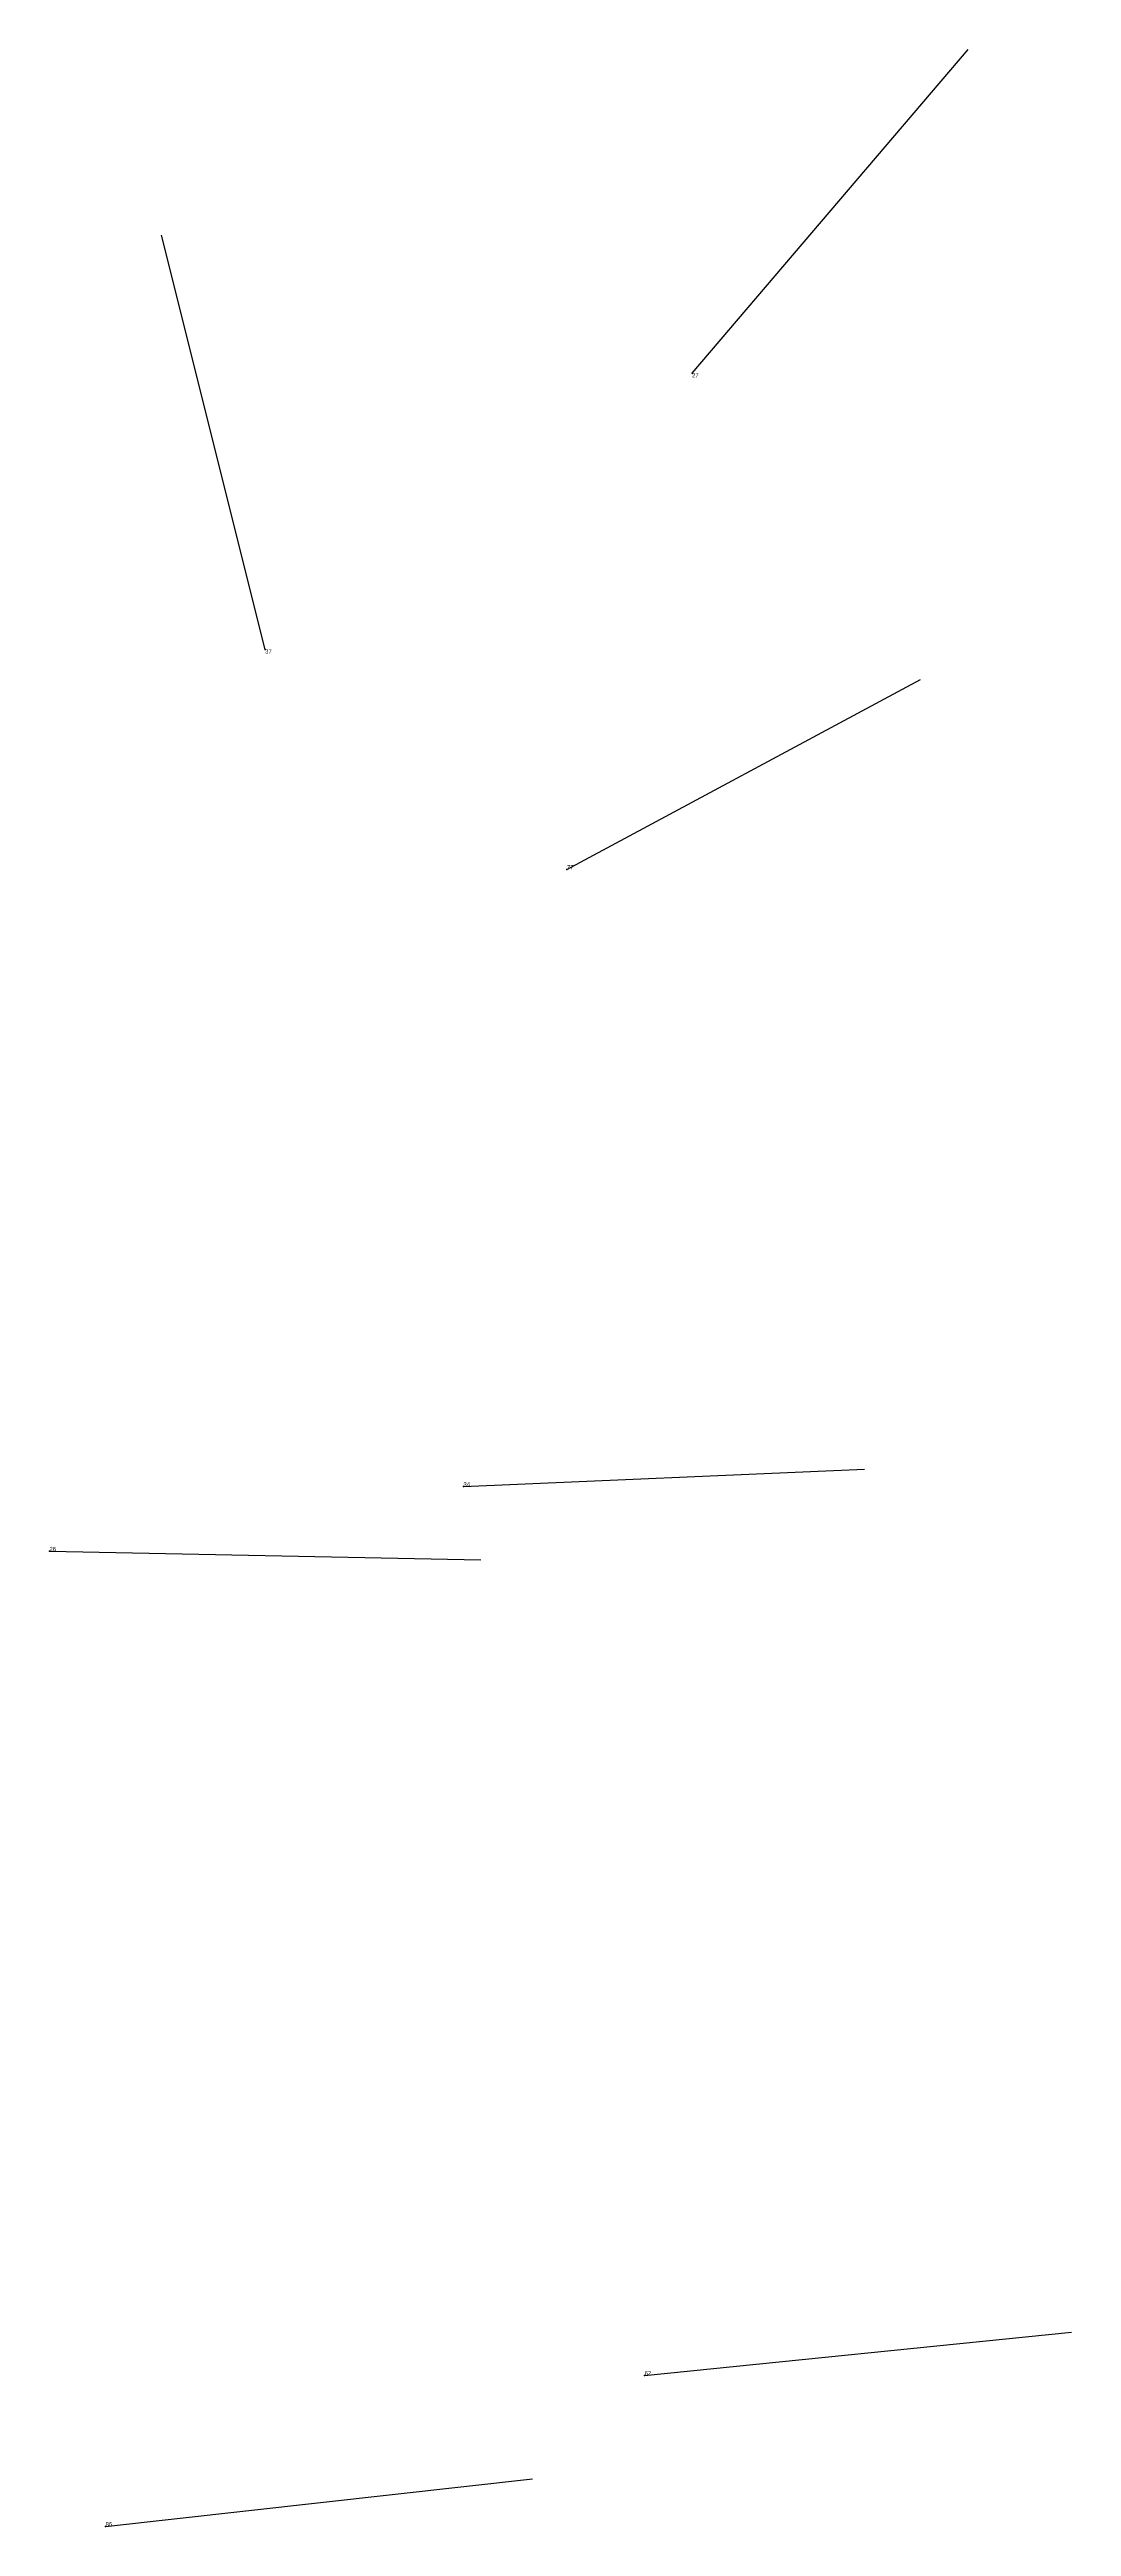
# Model space of a CAD drawing. Extents: x 0 to 1.06, y 0.02 to 1.09.
# Drawn here: x 0.82 to 1.057, y 0.495 to 1.069 of the extents above; entities that cross this region are included whole.
import ezdxf

# ---------------------------------------------------------------- set-up
doc = ezdxf.new("R2010")
doc.units = 0
for name, color, linetype in [('Facilities', 3, 'CONTINUOUS'), ('Normals', 1, 'CONTINUOUS'), ('Source_points', 5, 'CONTINUOUS'), ('Text', 3, 'CONTINUOUS')]:
    doc.layers.add(name, color=color, linetype=linetype)

msp = doc.modelspace()

# ---------------------------------------------------------------- linework, layer by layer
at = {"layer": 'Facilities', "color": 3}
for p in [(0.969, 0.994, 0.228), (0.87, 0.93, 0.348), (0.94, 0.879, 0.663), (0.916, 0.736, 0.147), (0.82, 0.721, 0.48), (0.958, 0.53, 0.58), (0.833, 0.495, 0.648)]:
    msp.add_point(p, dxfattribs=at)
at = {"layer": 'Normals', "color": 1}
for p, q in [((0.969, 0.994, 0.228), (1.033, 1.069, 0.216)), ((0.87, 0.93, 0.348), (0.846, 1.026, 0.354)), ((0.94, 0.879, 0.663), (1.022, 0.923, 0.7)), ((0.916, 0.736, 0.147), (1.009, 0.74, 0.109)), ((0.82, 0.721, 0.48), (0.92, 0.719, 0.486)), ((0.958, 0.53, 0.58), (1.057, 0.54, 0.582)), ((0.833, 0.495, 0.648), (0.932, 0.506, 0.657))]:
    msp.add_line(p, q, dxfattribs=at)
at = {"layer": 'Source_points', "color": 5}
for p in [(0.969, 0.994, 0.228), (0.87, 0.93, 0.348), (0.94, 0.879, 0.663), (0.916, 0.736, 0.147), (0.82, 0.721, 0.48), (0.958, 0.53, 0.58), (0.833, 0.495, 0.648)]:
    msp.add_point(p, dxfattribs=at)

# ---------------------------------------------------------------- texts
at = {"layer": 'Text', "color": 3}
for s, p in [('27', (0.969, 0.993, 0.228)), ('37', (0.87, 0.929, 0.348)), ('77', (0.94, 0.879, 0.663)), ('34', (0.916, 0.736, 0.147)), ('26', (0.82, 0.721, 0.48)), ('62', (0.958, 0.53, 0.58)), ('86', (0.833, 0.495, 0.648))]:
    msp.add_text(s, height=0.001, dxfattribs=at).set_placement(p)

doc.saveas('drawing.dxf')
